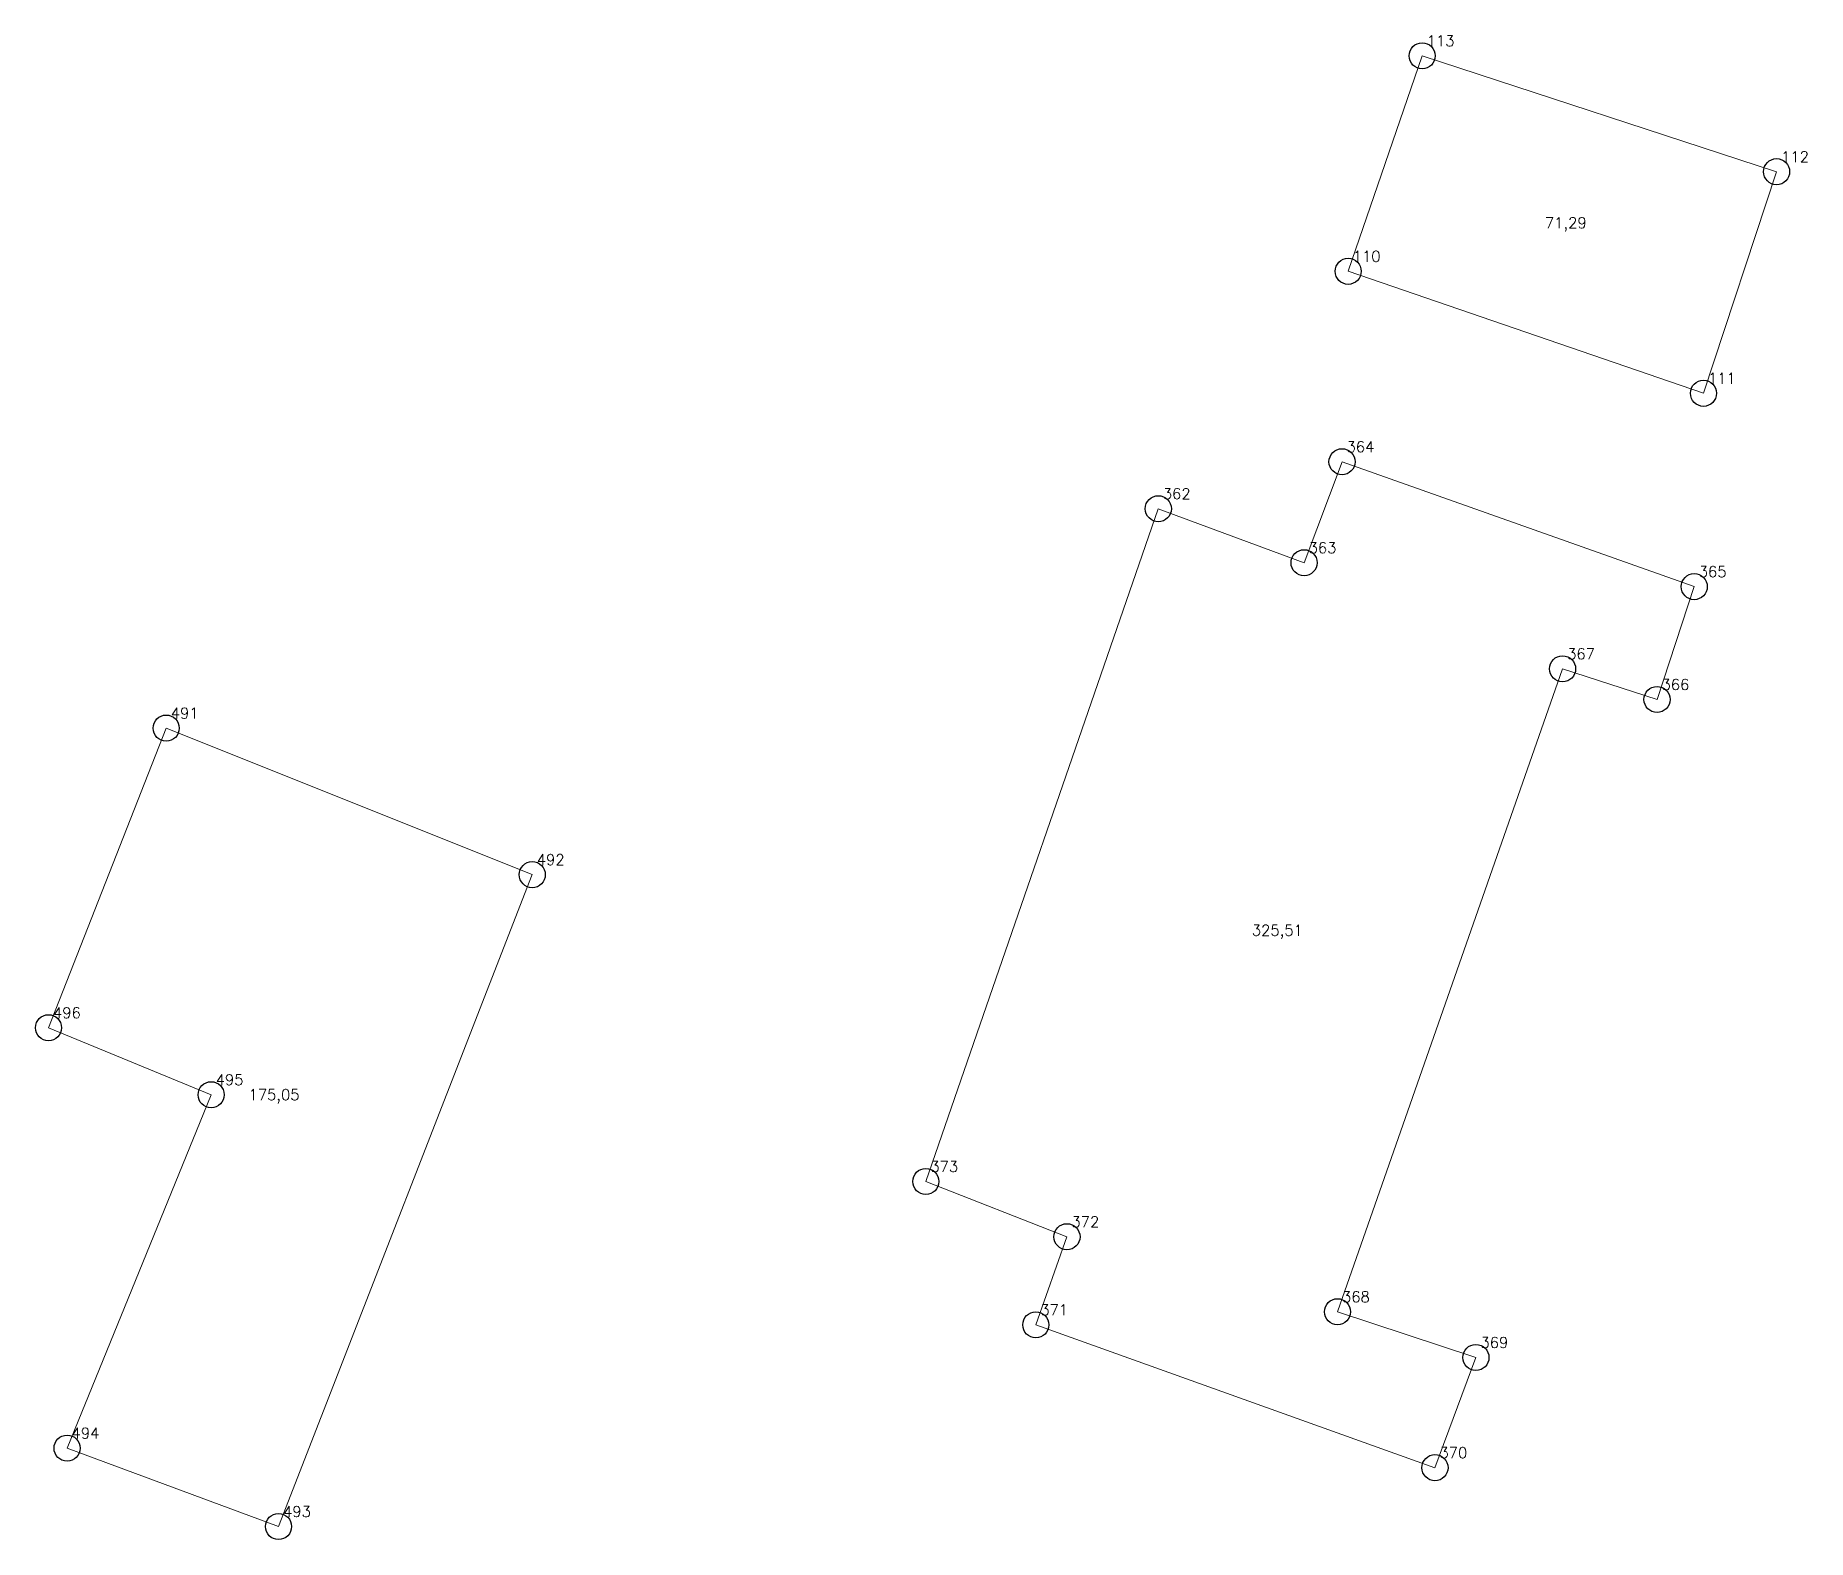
# Model space of a CAD drawing. Extents: x 1390459 to 1399894, y 355072 to 361029.
# Drawn here: x 1397025.8 to 1397076.7, y 359623.5 to 359666.8 of the extents above; entities that cross this region are included whole.
import ezdxf

# ---------------------------------------------------------------- set-up
doc = ezdxf.new("R2010")
doc.units = 0
doc.header["$PDMODE"] = 33
doc.header["$PDSIZE"] = 0.75
doc.layers.add('8 - ценная историческая застройка конец ХIX - начало ХХ века', color=7, linetype='Continuous')
doc.styles.get("Standard").update_dxf_attribs({"font": 'simplex.shx'})

msp = doc.modelspace()

# ---------------------------------------------------------------- texts
at = {"layer": '8 - ценная историческая застройка конец ХIX - начало ХХ века', "color": 7}
for s, p in [('113', (1397065.762, 359666.445)), ('112', (1397075.951, 359663.113)), ('71,29', (1397069.162, 359661.215)), ('110', (1397063.636, 359660.251)), ('111', (1397073.848, 359656.743)), ('364', (1397063.458, 359654.776)), ('362', (1397058.177, 359653.425)), ('363', (1397062.368, 359651.872)), ('365', (1397073.583, 359651.185)), ('367', (1397069.8, 359648.823)), ('366', (1397072.513, 359647.943)), ('491', (1397029.658, 359647.118)), ('492', (1397040.181, 359642.905)), ('325,51', (1397060.736, 359640.877)), ('496', (1397026.274, 359638.505)), ('495', (1397030.95, 359636.58)), ('175,05', (1397031.895, 359636.151)), ('373', (1397051.494, 359634.086)), ('372', (1397055.551, 359632.497)), ('368', (1397063.328, 359630.341)), ('371', (1397054.655, 359629.965)), ('369', (1397067.308, 359629.026)), ('494', (1397026.808, 359626.42)), ('370', (1397066.13, 359625.859)), ('493', (1397032.887, 359624.167))]:
    msp.add_text(s, height=0.3111, dxfattribs=at).set_placement(p)

# ---------------------------------------------------------------- linework, layer by layer
at = {"layer": '8 - ценная историческая застройка конец ХIX - начало ХХ века', "color": 7, "lineweight": 20}
for points in [[(1397063.507, 359659.976), (1397065.633, 359666.171), (1397075.822, 359662.839), (1397073.719, 359656.469), (1397063.507, 359659.976)], [(1397058.048, 359653.151), (1397062.239, 359651.598), (1397063.329, 359654.501), (1397073.454, 359650.911), (1397072.384, 359647.668), (1397069.67, 359648.549), (1397063.199, 359630.066), (1397067.179, 359628.752), (1397066.001, 359625.584), (1397054.526, 359629.69), (1397055.422, 359632.222), (1397051.365, 359633.811), (1397058.048, 359653.151)], [(1397029.529, 359646.844), (1397040.052, 359642.631), (1397032.758, 359623.892), (1397026.679, 359626.146), (1397030.82, 359636.305), (1397026.145, 359638.231), (1397029.529, 359646.844)]]:
    msp.add_lwpolyline(points, close=True, dxfattribs=at)
at = {"layer": '8 - ценная историческая застройка конец ХIX - начало ХХ века'}
for p in [(1397065.633, 359666.171), (1397075.822, 359662.839), (1397063.507, 359659.976), (1397073.719, 359656.469), (1397063.329, 359654.501), (1397058.048, 359653.151), (1397062.239, 359651.598), (1397073.454, 359650.911), (1397069.67, 359648.549), (1397072.384, 359647.668), (1397029.529, 359646.844), (1397040.052, 359642.631), (1397026.145, 359638.231), (1397030.82, 359636.305), (1397051.365, 359633.811), (1397055.422, 359632.222), (1397054.526, 359629.69), (1397063.199, 359630.066), (1397067.179, 359628.752), (1397026.679, 359626.146), (1397066.001, 359625.584), (1397032.758, 359623.892)]:
    msp.add_point(p, dxfattribs=at)

msp.set_redraw_order([(e.dxf.handle, doc.entitydb.next_handle()) for e in msp.query("TEXT MTEXT ATTDEF DIMENSION ARC_DIMENSION")])  # texts and dimensions are drawn at this point

doc.saveas('drawing.dxf')
